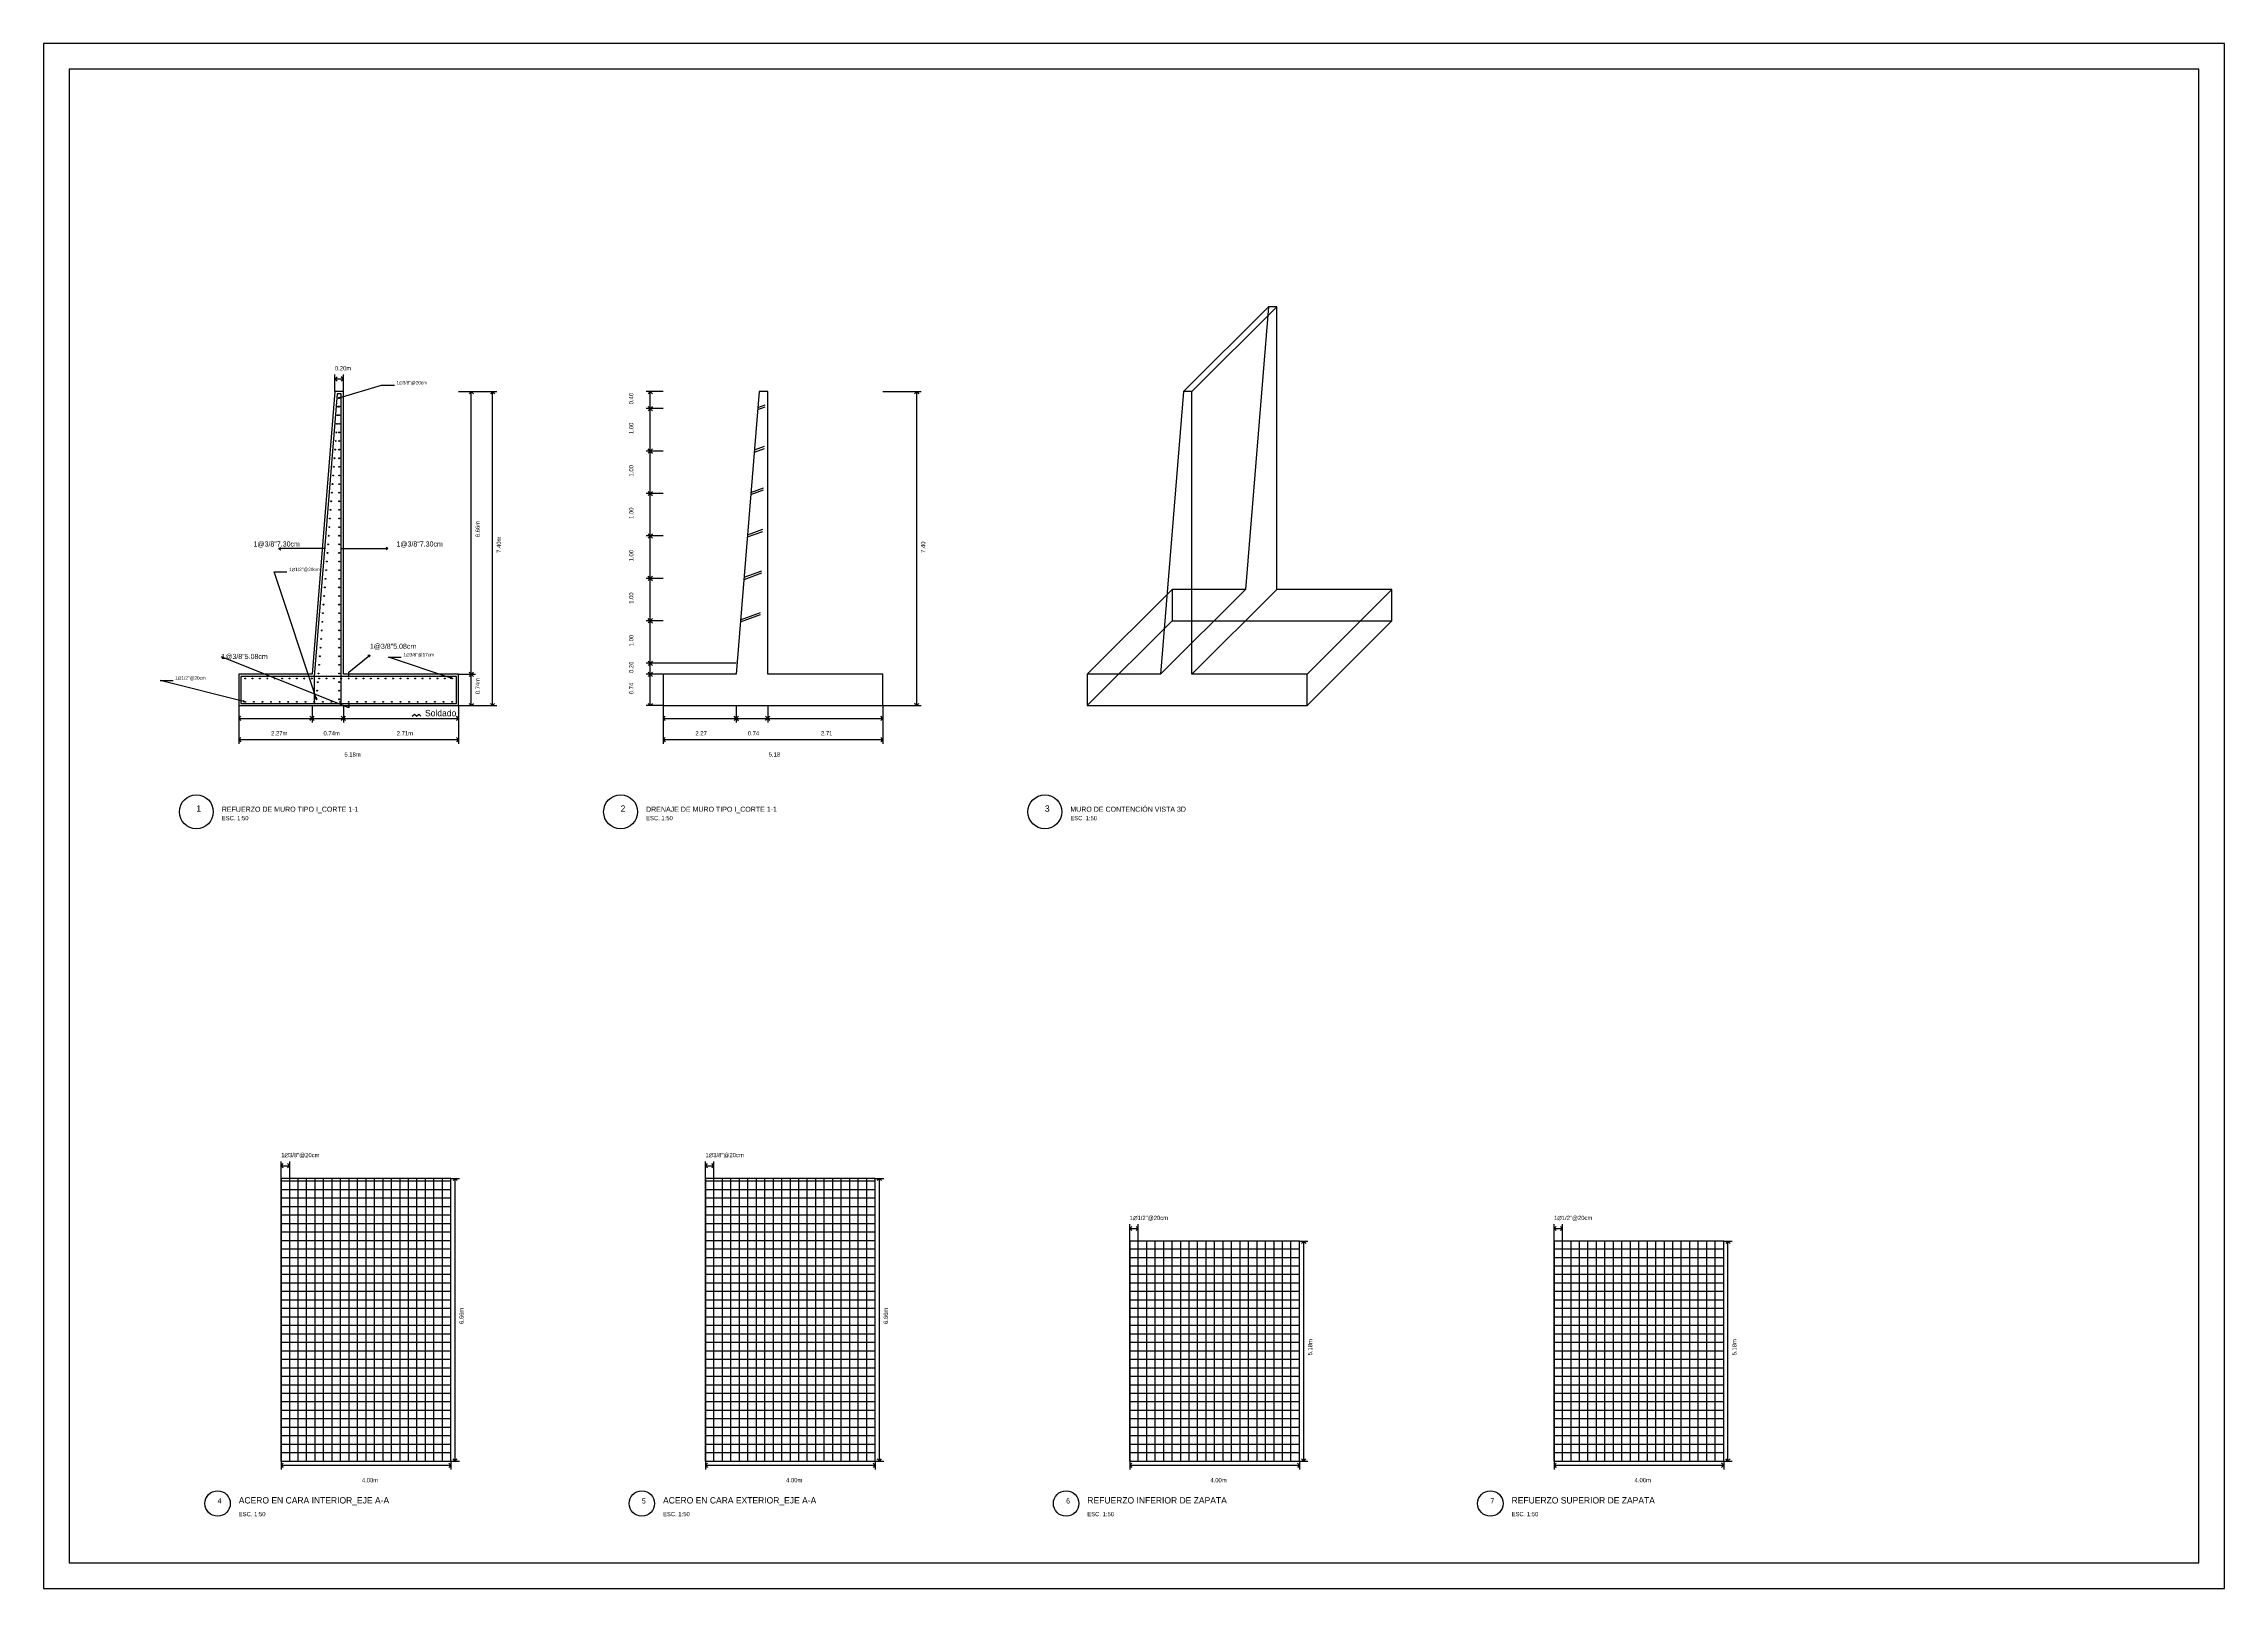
# Model space of a CAD drawing. Header units: millimetres. Extents: x 0 to 51.4, y 0 to 36.4.
import ezdxf

# ---------------------------------------------------------------- set-up
doc = ezdxf.new("R2010")
doc.units = ezdxf.units.MM
doc.linetypes.add('DASHED', pattern=[10, 5, -5])
for name, color, linetype in [('ACERO_LEADERS', 7, 'CONTINUOUS'), ('CONTORNO_INTERNO_INTERNO_RECTANGULO', 6, 'CONTINUOUS'), ('CONTORNO_INTERNO_INTERNO_TRIANGULO', 6, 'CONTINUOUS'), ('COTAS_DRENAJE', 2, 'CONTINUOUS'), ('COTAS_EXTERIOR', 7, 'CONTINUOUS'), ('COTAS_INFERIOR', 7, 'CONTINUOUS'), ('COTAS_INTERIOR', 7, 'CONTINUOUS'), ('COTAS_REFUERZO', 2, 'CONTINUOUS'), ('COTAS_SUPERIOR', 7, 'CONTINUOUS'), ('ESTRUCTURA_LEADERS', 4, 'CONTINUOUS'), ('INFO_EXTERIOR', 2, 'CONTINUOUS'), ('INFO_INFERIOR', 2, 'CONTINUOUS'), ('INFO_INTERIOR', 2, 'CONTINUOUS'), ('INFO_SUPERIOR', 2, 'CONTINUOUS'), ('MALLA_HORIZ_EXTERIOR', 6, 'CONTINUOUS'), ('MALLA_HORIZ_INFERIOR', 6, 'CONTINUOUS'), ('MALLA_HORIZ_INTERIOR', 6, 'CONTINUOUS'), ('MALLA_HORIZ_SUPERIOR', 6, 'CONTINUOUS'), ('MALLA_VERT_EXTERIOR', 3, 'CONTINUOUS'), ('MALLA_VERT_INFERIOR', 4, 'CONTINUOUS'), ('MALLA_VERT_INTERIOR', 3, 'CONTINUOUS'), ('MALLA_VERT_SUPERIOR', 4, 'CONTINUOUS'), ('MARCO', 7, 'CONTINUOUS'), ('MARCO_EXTERIOR', 7, 'CONTINUOUS'), ('MARCO_INFERIOR', 7, 'CONTINUOUS'), ('MARCO_INTERIOR', 7, 'CONTINUOUS'), ('MARCO_SUPERIOR', 7, 'CONTINUOUS'), ('MURO_DRENAJE', 5, 'CONTINUOUS'), ('MURO_MC3D', 7, 'CONTINUOUS'), ('MURO_REFUERZO', 5, 'CONTINUOUS'), ('REFUERZO_PUNTOS', 2, 'CONTINUOUS'), ('SUELO_DRENAJE', 3, 'DASHED'), ('TITULO_DRENAJE', 2, 'CONTINUOUS'), ('TITULO_MC3D', 2, 'CONTINUOUS'), ('TITULO_REFUERZO', 2, 'CONTINUOUS'), ('TUBO_PB', 1, 'CONTINUOUS')]:
    doc.layers.add(name, color=color, linetype=linetype)

msp = doc.modelspace()

# ---------------------------------------------------------------- linework, layer by layer
at = {"layer": 'ACERO_LEADERS'}
for p, q in [((6.967, 28.05), (7.967, 28.35)), ((7.967, 28.35), (8.267, 28.35)), ((6.967, 28.05), (7.008, 28.078)), ((6.967, 28.05), (7.017, 28.05)), ((6.434, 20.95), (5.434, 23.95)), ((5.434, 23.95), (5.734, 23.95)), ((9.63, 21.44), (8.13, 21.94)), ((8.13, 21.94), (8.43, 21.94)), ((4.75, 20.89), (2.75, 21.39)), ((2.75, 21.39), (3.05, 21.39)), ((9.63, 21.44), (9.58, 21.441)), ((9.63, 21.44), (9.589, 21.469)), ((4.75, 20.89), (4.7, 20.887)), ((4.75, 20.89), (4.707, 20.916)), ((6.434, 20.95), (6.405, 20.99)), ((6.434, 20.95), (6.433, 21))]:
    msp.add_line(p, q, dxfattribs=at)
at = {"layer": 'CONTORNO_INTERNO_INTERNO_RECTANGULO'}
for p, q in [((9.73, 21.49), (4.65, 21.49)), ((4.65, 21.49), (4.65, 20.85)), ((9.73, 20.85), (9.73, 21.49)), ((4.65, 20.85), (9.73, 20.85))]:
    msp.add_line(p, q, dxfattribs=at)
at = {"layer": 'CONTORNO_INTERNO_INTERNO_TRIANGULO'}
for p, q in [((6.917, 28.15), (6.377, 21.49)), ((7.017, 28.15), (6.917, 28.15)), ((7.017, 20.85), (7.017, 28.15)), ((6.377, 21.49), (6.377, 20.85)), ((6.377, 20.85), (7.017, 20.85))]:
    msp.add_line(p, q, dxfattribs=at)
at = {"layer": 'COTAS_DRENAJE'}
for p, q in [((14.6, 28.2), (14.2, 28.2)), ((14.6, 27.8), (14.2, 27.8)), ((14.6, 27.8), (14.2, 27.8)), ((14.3, 28.2), (14.25, 28.15)), ((14.3, 27.8), (14.25, 27.85)), ((14.3, 27.8), (14.25, 27.75)), ((14.3, 27.8), (14.3, 28.2)), ((14.3, 28.2), (14.35, 28.15)), ((14.3, 27.8), (14.35, 27.85)), ((14.3, 26.8), (14.3, 27.8)), ((14.3, 27.8), (14.35, 27.75)), ((19.78, 28.2), (20.68, 28.2)), ((20.58, 28.2), (20.53, 28.15)), ((20.58, 20.8), (20.58, 28.2)), ((20.58, 28.2), (20.63, 28.15)), ((14.6, 26.8), (14.2, 26.8)), ((14.6, 26.8), (14.2, 26.8)), ((14.3, 26.8), (14.25, 26.85)), ((14.3, 26.8), (14.25, 26.75)), ((14.3, 26.8), (14.35, 26.85)), ((14.3, 25.8), (14.3, 26.8)), ((14.3, 26.8), (14.35, 26.75)), ((14.6, 25.8), (14.2, 25.8)), ((14.6, 25.8), (14.2, 25.8)), ((14.3, 25.8), (14.25, 25.85)), ((14.3, 25.8), (14.25, 25.75)), ((14.3, 25.8), (14.35, 25.85)), ((14.3, 24.8), (14.3, 25.8)), ((14.3, 25.8), (14.35, 25.75)), ((14.6, 24.8), (14.2, 24.8)), ((14.6, 24.8), (14.2, 24.8)), ((14.3, 24.8), (14.25, 24.85)), ((14.3, 24.8), (14.25, 24.75)), ((14.3, 24.8), (14.35, 24.85)), ((14.3, 23.8), (14.3, 24.8)), ((14.3, 24.8), (14.35, 24.75)), ((14.6, 23.8), (14.2, 23.8)), ((14.6, 23.8), (14.2, 23.8)), ((14.3, 23.8), (14.25, 23.85)), ((14.3, 23.8), (14.25, 23.75)), ((14.3, 23.8), (14.35, 23.85)), ((14.3, 22.8), (14.3, 23.8)), ((14.3, 23.8), (14.35, 23.75)), ((14.6, 22.8), (14.2, 22.8)), ((14.6, 22.8), (14.2, 22.8)), ((14.3, 22.8), (14.25, 22.85)), ((14.3, 22.8), (14.25, 22.75)), ((14.3, 22.8), (14.35, 22.85)), ((14.3, 21.8), (14.3, 22.8)), ((14.3, 22.8), (14.35, 22.75)), ((14.6, 21.8), (14.2, 21.8)), ((14.6, 21.8), (14.2, 21.8)), ((14.3, 21.8), (14.25, 21.85)), ((14.3, 21.8), (14.25, 21.75)), ((14.3, 21.54), (14.25, 21.59)), ((14.3, 21.8), (14.35, 21.85)), ((14.3, 21.54), (14.3, 21.8)), ((14.3, 21.8), (14.35, 21.75)), ((14.3, 21.54), (14.35, 21.59)), ((14.6, 21.54), (14.2, 21.54)), ((14.6, 21.54), (14.2, 21.54)), ((14.3, 21.54), (14.25, 21.49)), ((14.3, 20.8), (14.3, 21.54)), ((14.3, 21.54), (14.35, 21.49)), ((14.6, 20.8), (14.2, 20.8)), ((14.3, 20.8), (14.25, 20.85)), ((14.3, 20.8), (14.35, 20.85)), ((14.6, 20.8), (14.6, 19.9)), ((14.6, 20.8), (14.6, 20.4)), ((16.327, 20.8), (16.327, 20.4)), ((16.327, 20.8), (16.327, 20.4)), ((17.067, 20.8), (17.067, 20.4)), ((17.067, 20.8), (17.067, 20.4)), ((19.78, 20.8), (19.78, 19.9)), ((19.78, 20.8), (19.78, 20.4)), ((19.78, 20.8), (20.68, 20.8)), ((20.58, 20.8), (20.53, 20.85)), ((20.58, 20.8), (20.63, 20.85)), ((14.6, 20.5), (14.65, 20.55)), ((14.6, 20.5), (16.327, 20.5)), ((14.6, 20.5), (14.65, 20.45)), ((14.6, 20), (14.65, 20.05)), ((16.327, 20.5), (16.277, 20.55)), ((16.327, 20.5), (16.277, 20.45)), ((16.327, 20.5), (16.377, 20.55)), ((16.327, 20.5), (17.067, 20.5)), ((16.327, 20.5), (16.377, 20.45)), ((17.067, 20.5), (17.017, 20.55)), ((17.067, 20.5), (17.017, 20.45)), ((17.067, 20.5), (17.117, 20.55)), ((17.067, 20.5), (19.78, 20.5)), ((17.067, 20.5), (17.117, 20.45)), ((19.78, 20.5), (19.73, 20.55)), ((19.78, 20.5), (19.73, 20.45)), ((19.78, 20), (19.73, 20.05)), ((14.6, 20), (19.78, 20)), ((14.6, 20), (14.65, 19.95)), ((19.78, 20), (19.73, 19.95))]:
    msp.add_line(p, q, dxfattribs=at)
at = {"layer": 'COTAS_EXTERIOR'}
for p, q in [((15.6, 9.66), (15.6, 10.06)), ((15.6, 9.96), (15.65, 10.01)), ((15.6, 9.96), (15.8, 9.96)), ((15.6, 9.96), (15.65, 9.91)), ((15.8, 9.96), (15.75, 10.01)), ((15.8, 9.96), (15.75, 9.91)), ((15.8, 9.66), (15.8, 10.06)), ((19.6, 9.66), (19.8, 9.66)), ((19.7, 9.66), (19.65, 9.61)), ((19.7, 3), (19.7, 9.66)), ((19.7, 9.66), (19.75, 9.61)), ((15.6, 3), (15.6, 2.8)), ((15.6, 2.9), (15.65, 2.95)), ((15.6, 2.9), (19.6, 2.9)), ((15.6, 2.9), (15.65, 2.85)), ((19.6, 2.9), (19.55, 2.95)), ((19.6, 2.9), (19.55, 2.85)), ((19.6, 3), (19.6, 2.8)), ((19.6, 3), (19.8, 3)), ((19.7, 3), (19.65, 3.05)), ((19.7, 3), (19.75, 3.05))]:
    msp.add_line(p, q, dxfattribs=at)
at = {"layer": 'COTAS_INFERIOR'}
for p, q in [((25.6, 8.18), (25.6, 8.58)), ((25.6, 8.48), (25.65, 8.53)), ((25.6, 8.48), (25.8, 8.48)), ((25.6, 8.48), (25.65, 8.43)), ((25.8, 8.48), (25.75, 8.53)), ((25.8, 8.48), (25.75, 8.43)), ((25.8, 8.18), (25.8, 8.58)), ((29.6, 8.18), (29.8, 8.18)), ((29.7, 8.18), (29.65, 8.13)), ((29.7, 3), (29.7, 8.18)), ((29.7, 8.18), (29.75, 8.13)), ((25.6, 3), (25.6, 2.8)), ((25.6, 2.9), (25.65, 2.95)), ((25.6, 2.9), (29.6, 2.9)), ((25.6, 2.9), (25.65, 2.85)), ((29.6, 2.9), (29.55, 2.95)), ((29.6, 2.9), (29.55, 2.85)), ((29.6, 3), (29.6, 2.8)), ((29.6, 3), (29.8, 3)), ((29.7, 3), (29.65, 3.05)), ((29.7, 3), (29.75, 3.05))]:
    msp.add_line(p, q, dxfattribs=at)
at = {"layer": 'COTAS_INTERIOR'}
for p, q in [((5.6, 9.66), (5.6, 10.06)), ((5.6, 9.96), (5.65, 10.01)), ((5.6, 9.96), (5.8, 9.96)), ((5.6, 9.96), (5.65, 9.91)), ((5.8, 9.96), (5.75, 10.01)), ((5.8, 9.96), (5.75, 9.91)), ((5.8, 9.66), (5.8, 10.06)), ((9.6, 9.66), (9.8, 9.66)), ((9.7, 9.66), (9.65, 9.61)), ((9.7, 3), (9.7, 9.66)), ((9.7, 9.66), (9.75, 9.61)), ((5.6, 3), (5.6, 2.8)), ((5.6, 2.9), (5.65, 2.95)), ((5.6, 2.9), (9.6, 2.9)), ((5.6, 2.9), (5.65, 2.85)), ((9.6, 2.9), (9.55, 2.95)), ((9.6, 2.9), (9.55, 2.85)), ((9.6, 3), (9.6, 2.8)), ((9.6, 3), (9.8, 3)), ((9.7, 3), (9.65, 3.05)), ((9.7, 3), (9.75, 3.05))]:
    msp.add_line(p, q, dxfattribs=at)
at = {"layer": 'COTAS_REFUERZO'}
for p, q in [((6.867, 28.2), (6.867, 28.6)), ((6.867, 28.5), (6.917, 28.55)), ((6.867, 28.5), (7.067, 28.5)), ((6.867, 28.5), (6.917, 28.45)), ((7.067, 28.5), (7.017, 28.55)), ((7.067, 28.5), (7.017, 28.45)), ((7.067, 28.2), (7.067, 28.6)), ((9.78, 28.2), (10.68, 28.2)), ((9.78, 28.2), (10.18, 28.2)), ((10.08, 28.2), (10.03, 28.15)), ((10.08, 21.54), (10.08, 28.2)), ((10.08, 28.2), (10.13, 28.15)), ((10.58, 28.2), (10.53, 28.15)), ((10.58, 20.8), (10.58, 28.2)), ((10.58, 28.2), (10.63, 28.15)), ((10.08, 21.54), (10.03, 21.59)), ((10.08, 21.54), (10.13, 21.59)), ((9.78, 21.54), (10.18, 21.54)), ((9.78, 21.54), (10.18, 21.54)), ((10.08, 21.54), (10.03, 21.49)), ((10.08, 20.8), (10.08, 21.54)), ((10.08, 21.54), (10.13, 21.49)), ((4.6, 20.8), (4.6, 19.9)), ((4.6, 20.8), (4.6, 20.4)), ((6.327, 20.8), (6.327, 20.4)), ((6.327, 20.8), (6.327, 20.4)), ((7.067, 20.8), (7.067, 20.4)), ((7.067, 20.8), (7.067, 20.4)), ((9.78, 20.8), (9.78, 19.9)), ((9.78, 20.8), (9.78, 20.4)), ((9.78, 20.8), (10.68, 20.8)), ((9.78, 20.8), (10.18, 20.8)), ((10.08, 20.8), (10.03, 20.85)), ((10.08, 20.8), (10.13, 20.85)), ((10.58, 20.8), (10.53, 20.85)), ((10.58, 20.8), (10.63, 20.85)), ((4.6, 20.5), (4.65, 20.55)), ((4.6, 20.5), (6.327, 20.5)), ((4.6, 20.5), (4.65, 20.45)), ((4.6, 20), (4.65, 20.05)), ((6.327, 20.5), (6.277, 20.55)), ((6.327, 20.5), (6.277, 20.45)), ((6.327, 20.5), (6.377, 20.55)), ((6.327, 20.5), (7.067, 20.5)), ((6.327, 20.5), (6.377, 20.45)), ((7.067, 20.5), (7.017, 20.55)), ((7.067, 20.5), (7.017, 20.45)), ((7.067, 20.5), (7.117, 20.55)), ((7.067, 20.5), (9.78, 20.5)), ((7.067, 20.5), (7.117, 20.45)), ((9.78, 20.5), (9.73, 20.55)), ((9.78, 20.5), (9.73, 20.45)), ((9.78, 20), (9.73, 20.05)), ((4.6, 20), (9.78, 20)), ((4.6, 20), (4.65, 19.95)), ((9.78, 20), (9.73, 19.95))]:
    msp.add_line(p, q, dxfattribs=at)
at = {"layer": 'COTAS_SUPERIOR'}
for p, q in [((35.6, 8.18), (35.6, 8.58)), ((35.6, 8.48), (35.65, 8.53)), ((35.6, 8.48), (35.8, 8.48)), ((35.6, 8.48), (35.65, 8.43)), ((35.8, 8.48), (35.75, 8.53)), ((35.8, 8.48), (35.75, 8.43)), ((35.8, 8.18), (35.8, 8.58)), ((39.6, 8.18), (39.8, 8.18)), ((39.7, 8.18), (39.65, 8.13)), ((39.7, 3), (39.7, 8.18)), ((39.7, 8.18), (39.75, 8.13)), ((35.6, 3), (35.6, 2.8)), ((35.6, 2.9), (35.65, 2.95)), ((35.6, 2.9), (39.6, 2.9)), ((35.6, 2.9), (35.65, 2.85)), ((39.6, 2.9), (39.55, 2.95)), ((39.6, 2.9), (39.55, 2.85)), ((39.6, 3), (39.6, 2.8)), ((39.6, 3), (39.8, 3)), ((39.7, 3), (39.65, 3.05)), ((39.7, 3), (39.75, 3.05))]:
    msp.add_line(p, q, dxfattribs=at)
at = {"layer": 'ESTRUCTURA_LEADERS'}
for p, q in [((5.547, 24.5), (5.59, 24.525)), ((6.547, 24.5), (5.547, 24.5)), ((5.547, 24.5), (5.59, 24.475)), ((6.647, 24.5), (6.547, 24.5)), ((7.017, 24.5), (7.117, 24.5)), ((7.117, 24.5), (8.117, 24.5)), ((8.117, 24.5), (8.073, 24.525)), ((8.117, 24.5), (8.073, 24.475)), ((4.19, 21.95), (4.239, 21.957)), ((7.19, 20.75), (4.19, 21.95)), ((4.19, 21.95), (4.221, 21.911)), ((7.19, 21.59), (7.69, 21.99)), ((7.19, 21.49), (7.19, 21.59)), ((7.69, 21.99), (7.641, 21.982)), ((7.69, 21.99), (7.672, 21.943)), ((7.19, 20.85), (7.19, 20.75)), ((8.69, 20.55), (8.74, 20.6)), ((8.74, 20.6), (8.79, 20.55)), ((8.79, 20.55), (8.84, 20.6)), ((8.84, 20.6), (8.89, 20.55))]:
    msp.add_line(p, q, dxfattribs=at)
at = {"layer": 'INFO_EXTERIOR'}
msp.add_circle((14.1, 2), 0.3, dxfattribs=at)
at = {"layer": 'INFO_INFERIOR'}
msp.add_circle((24.1, 2), 0.3, dxfattribs=at)
at = {"layer": 'INFO_INTERIOR'}
msp.add_circle((4.1, 2), 0.3, dxfattribs=at)
at = {"layer": 'INFO_SUPERIOR'}
msp.add_circle((34.1, 2), 0.3, dxfattribs=at)
at = {"layer": 'MALLA_HORIZ_EXTERIOR'}
for p, q in [((15.6, 9.6), (19.6, 9.6)), ((15.6, 9.4), (19.6, 9.4)), ((15.6, 9.2), (19.6, 9.2)), ((15.6, 9), (19.6, 9)), ((15.6, 8.8), (19.6, 8.8)), ((15.6, 8.6), (19.6, 8.6)), ((15.6, 8.4), (19.6, 8.4)), ((15.6, 8.2), (19.6, 8.2)), ((15.6, 8), (19.6, 8)), ((15.6, 7.8), (19.6, 7.8)), ((15.6, 7.6), (19.6, 7.6)), ((15.6, 7.4), (19.6, 7.4)), ((15.6, 7.2), (19.6, 7.2)), ((15.6, 7), (19.6, 7)), ((15.6, 6.8), (19.6, 6.8)), ((15.6, 6.6), (19.6, 6.6)), ((15.6, 6.4), (19.6, 6.4)), ((15.6, 6.2), (19.6, 6.2)), ((15.6, 6), (19.6, 6)), ((15.6, 5.8), (19.6, 5.8)), ((15.6, 5.6), (19.6, 5.6)), ((15.6, 5.4), (19.6, 5.4)), ((15.6, 5.2), (19.6, 5.2)), ((15.6, 5), (19.6, 5)), ((15.6, 4.8), (19.6, 4.8)), ((15.6, 4.6), (19.6, 4.6)), ((15.6, 4.4), (19.6, 4.4)), ((15.6, 4.2), (19.6, 4.2)), ((15.6, 4), (19.6, 4)), ((15.6, 3.8), (19.6, 3.8)), ((15.6, 3.6), (19.6, 3.6)), ((15.6, 3.4), (19.6, 3.4)), ((15.6, 3.2), (19.6, 3.2)), ((15.6, 3), (19.6, 3))]:
    msp.add_line(p, q, dxfattribs=at)
at = {"layer": 'MALLA_HORIZ_INFERIOR'}
for p, q in [((25.6, 8), (29.6, 8)), ((25.6, 7.8), (29.6, 7.8)), ((25.6, 7.6), (29.6, 7.6)), ((25.6, 7.4), (29.6, 7.4)), ((25.6, 7.2), (29.6, 7.2)), ((25.6, 7), (29.6, 7)), ((25.6, 6.8), (29.6, 6.8)), ((25.6, 6.6), (29.6, 6.6)), ((25.6, 6.4), (29.6, 6.4)), ((25.6, 6.2), (29.6, 6.2)), ((25.6, 6), (29.6, 6)), ((25.6, 5.8), (29.6, 5.8)), ((25.6, 5.6), (29.6, 5.6)), ((25.6, 5.4), (29.6, 5.4)), ((25.6, 5.2), (29.6, 5.2)), ((25.6, 5), (29.6, 5)), ((25.6, 4.8), (29.6, 4.8)), ((25.6, 4.6), (29.6, 4.6)), ((25.6, 4.4), (29.6, 4.4)), ((25.6, 4.2), (29.6, 4.2)), ((25.6, 4), (29.6, 4)), ((25.6, 3.8), (29.6, 3.8)), ((25.6, 3.6), (29.6, 3.6)), ((25.6, 3.4), (29.6, 3.4)), ((25.6, 3.2), (29.6, 3.2)), ((25.6, 3), (29.6, 3))]:
    msp.add_line(p, q, dxfattribs=at)
at = {"layer": 'MALLA_HORIZ_INTERIOR'}
for p, q in [((5.6, 9.6), (9.6, 9.6)), ((5.6, 9.4), (9.6, 9.4)), ((5.6, 9.2), (9.6, 9.2)), ((5.6, 9), (9.6, 9)), ((5.6, 8.8), (9.6, 8.8)), ((5.6, 8.6), (9.6, 8.6)), ((5.6, 8.4), (9.6, 8.4)), ((5.6, 8.2), (9.6, 8.2)), ((5.6, 8), (9.6, 8)), ((5.6, 7.8), (9.6, 7.8)), ((5.6, 7.6), (9.6, 7.6)), ((5.6, 7.4), (9.6, 7.4)), ((5.6, 7.2), (9.6, 7.2)), ((5.6, 7), (9.6, 7)), ((5.6, 6.8), (9.6, 6.8)), ((5.6, 6.6), (9.6, 6.6)), ((5.6, 6.4), (9.6, 6.4)), ((5.6, 6.2), (9.6, 6.2)), ((5.6, 6), (9.6, 6)), ((5.6, 5.8), (9.6, 5.8)), ((5.6, 5.6), (9.6, 5.6)), ((5.6, 5.4), (9.6, 5.4)), ((5.6, 5.2), (9.6, 5.2)), ((5.6, 5), (9.6, 5)), ((5.6, 4.8), (9.6, 4.8)), ((5.6, 4.6), (9.6, 4.6)), ((5.6, 4.4), (9.6, 4.4)), ((5.6, 4.2), (9.6, 4.2)), ((5.6, 4), (9.6, 4)), ((5.6, 3.8), (9.6, 3.8)), ((5.6, 3.6), (9.6, 3.6)), ((5.6, 3.4), (9.6, 3.4)), ((5.6, 3.2), (9.6, 3.2)), ((5.6, 3), (9.6, 3))]:
    msp.add_line(p, q, dxfattribs=at)
at = {"layer": 'MALLA_HORIZ_SUPERIOR'}
for p, q in [((35.6, 8), (39.6, 8)), ((35.6, 7.8), (39.6, 7.8)), ((35.6, 7.6), (39.6, 7.6)), ((35.6, 7.4), (39.6, 7.4)), ((35.6, 7.2), (39.6, 7.2)), ((35.6, 7), (39.6, 7)), ((35.6, 6.8), (39.6, 6.8)), ((35.6, 6.6), (39.6, 6.6)), ((35.6, 6.4), (39.6, 6.4)), ((35.6, 6.2), (39.6, 6.2)), ((35.6, 6), (39.6, 6)), ((35.6, 5.8), (39.6, 5.8)), ((35.6, 5.6), (39.6, 5.6)), ((35.6, 5.4), (39.6, 5.4)), ((35.6, 5.2), (39.6, 5.2)), ((35.6, 5), (39.6, 5)), ((35.6, 4.8), (39.6, 4.8)), ((35.6, 4.6), (39.6, 4.6)), ((35.6, 4.4), (39.6, 4.4)), ((35.6, 4.2), (39.6, 4.2)), ((35.6, 4), (39.6, 4)), ((35.6, 3.8), (39.6, 3.8)), ((35.6, 3.6), (39.6, 3.6)), ((35.6, 3.4), (39.6, 3.4)), ((35.6, 3.2), (39.6, 3.2)), ((35.6, 3), (39.6, 3))]:
    msp.add_line(p, q, dxfattribs=at)
at = {"layer": 'MALLA_VERT_EXTERIOR'}
for p, q in [((15.6, 3), (15.6, 9.66)), ((15.8, 3), (15.8, 9.66)), ((16, 3), (16, 9.66)), ((16.2, 3), (16.2, 9.66)), ((16.4, 3), (16.4, 9.66)), ((16.6, 3), (16.6, 9.66)), ((16.8, 3), (16.8, 9.66)), ((17, 3), (17, 9.66)), ((17.2, 3), (17.2, 9.66)), ((17.4, 3), (17.4, 9.66)), ((17.6, 3), (17.6, 9.66)), ((17.8, 3), (17.8, 9.66)), ((18, 3), (18, 9.66)), ((18.2, 3), (18.2, 9.66)), ((18.4, 3), (18.4, 9.66)), ((18.6, 3), (18.6, 9.66)), ((18.8, 3), (18.8, 9.66)), ((19, 3), (19, 9.66)), ((19.2, 3), (19.2, 9.66)), ((19.4, 3), (19.4, 9.66)), ((19.6, 3), (19.6, 9.66))]:
    msp.add_line(p, q, dxfattribs=at)
at = {"layer": 'MALLA_VERT_INFERIOR'}
for p, q in [((25.6, 3), (25.6, 8.18)), ((25.8, 3), (25.8, 8.18)), ((26, 3), (26, 8.18)), ((26.2, 3), (26.2, 8.18)), ((26.4, 3), (26.4, 8.18)), ((26.6, 3), (26.6, 8.18)), ((26.8, 3), (26.8, 8.18)), ((27, 3), (27, 8.18)), ((27.2, 3), (27.2, 8.18)), ((27.4, 3), (27.4, 8.18)), ((27.6, 3), (27.6, 8.18)), ((27.8, 3), (27.8, 8.18)), ((28, 3), (28, 8.18)), ((28.2, 3), (28.2, 8.18)), ((28.4, 3), (28.4, 8.18)), ((28.6, 3), (28.6, 8.18)), ((28.8, 3), (28.8, 8.18)), ((29, 3), (29, 8.18)), ((29.2, 3), (29.2, 8.18)), ((29.4, 3), (29.4, 8.18)), ((29.6, 3), (29.6, 8.18))]:
    msp.add_line(p, q, dxfattribs=at)
at = {"layer": 'MALLA_VERT_INTERIOR'}
for p, q in [((5.6, 3), (5.6, 9.66)), ((5.8, 3), (5.8, 9.66)), ((6, 3), (6, 9.66)), ((6.2, 3), (6.2, 9.66)), ((6.4, 3), (6.4, 9.66)), ((6.6, 3), (6.6, 9.66)), ((6.8, 3), (6.8, 9.66)), ((7, 3), (7, 9.66)), ((7.2, 3), (7.2, 9.66)), ((7.4, 3), (7.4, 9.66)), ((7.6, 3), (7.6, 9.66)), ((7.8, 3), (7.8, 9.66)), ((8, 3), (8, 9.66)), ((8.2, 3), (8.2, 9.66)), ((8.4, 3), (8.4, 9.66)), ((8.6, 3), (8.6, 9.66)), ((8.8, 3), (8.8, 9.66)), ((9, 3), (9, 9.66)), ((9.2, 3), (9.2, 9.66)), ((9.4, 3), (9.4, 9.66)), ((9.6, 3), (9.6, 9.66))]:
    msp.add_line(p, q, dxfattribs=at)
at = {"layer": 'MALLA_VERT_SUPERIOR'}
for p, q in [((35.6, 3), (35.6, 8.18)), ((35.8, 3), (35.8, 8.18)), ((36, 3), (36, 8.18)), ((36.2, 3), (36.2, 8.18)), ((36.4, 3), (36.4, 8.18)), ((36.6, 3), (36.6, 8.18)), ((36.8, 3), (36.8, 8.18)), ((37, 3), (37, 8.18)), ((37.2, 3), (37.2, 8.18)), ((37.4, 3), (37.4, 8.18)), ((37.6, 3), (37.6, 8.18)), ((37.8, 3), (37.8, 8.18)), ((38, 3), (38, 8.18)), ((38.2, 3), (38.2, 8.18)), ((38.4, 3), (38.4, 8.18)), ((38.6, 3), (38.6, 8.18)), ((38.8, 3), (38.8, 8.18)), ((39, 3), (39, 8.18)), ((39.2, 3), (39.2, 8.18)), ((39.4, 3), (39.4, 8.18)), ((39.6, 3), (39.6, 8.18))]:
    msp.add_line(p, q, dxfattribs=at)
at = {"layer": 'MARCO'}
for p, q in [((51.4, 36.4), (0, 36.4)), ((0, 36.4), (0, 0)), ((51.4, 0), (51.4, 36.4)), ((50.8, 35.8), (0.6, 35.8)), ((0.6, 35.8), (0.6, 0.6)), ((50.8, 0.6), (50.8, 35.8)), ((0.6, 0.6), (50.8, 0.6)), ((0, 0), (51.4, 0))]:
    msp.add_line(p, q, dxfattribs=at)
at = {"layer": 'MARCO_EXTERIOR'}
for p, q in [((19.6, 9.66), (15.6, 9.66)), ((15.6, 9.66), (15.6, 3)), ((19.6, 3), (19.6, 9.66)), ((15.6, 3), (19.6, 3))]:
    msp.add_line(p, q, dxfattribs=at)
at = {"layer": 'MARCO_INFERIOR'}
for p, q in [((29.6, 8.18), (25.6, 8.18)), ((25.6, 8.18), (25.6, 3)), ((29.6, 3), (29.6, 8.18)), ((25.6, 3), (29.6, 3))]:
    msp.add_line(p, q, dxfattribs=at)
at = {"layer": 'MARCO_INTERIOR'}
for p, q in [((9.6, 9.66), (5.6, 9.66)), ((5.6, 9.66), (5.6, 3)), ((9.6, 3), (9.6, 9.66)), ((5.6, 3), (9.6, 3))]:
    msp.add_line(p, q, dxfattribs=at)
at = {"layer": 'MARCO_SUPERIOR'}
for p, q in [((39.6, 8.18), (35.6, 8.18)), ((35.6, 8.18), (35.6, 3)), ((39.6, 3), (39.6, 8.18)), ((35.6, 3), (39.6, 3))]:
    msp.add_line(p, q, dxfattribs=at)
at = {"layer": 'MURO_DRENAJE'}
for p, q in [((16.867, 28.2), (16.327, 21.54)), ((17.067, 28.2), (16.867, 28.2)), ((17.067, 21.54), (17.067, 28.2)), ((16.327, 21.54), (14.6, 21.54)), ((14.6, 21.54), (14.6, 20.8)), ((19.78, 21.54), (17.067, 21.54)), ((19.78, 20.8), (19.78, 21.54)), ((14.6, 20.8), (19.78, 20.8))]:
    msp.add_line(p, q, dxfattribs=at)
at = {"layer": 'MURO_MC3D'}
for p, q in [((26.867, 28.2), (28.867, 30.2)), ((27.067, 28.2), (29.067, 30.2)), ((28.867, 30.2), (28.327, 23.54)), ((29.067, 30.2), (28.867, 30.2)), ((29.067, 23.54), (29.067, 30.2)), ((26.867, 28.2), (26.327, 21.54)), ((27.067, 28.2), (26.867, 28.2)), ((27.067, 21.54), (27.067, 28.2)), ((24.6, 21.54), (26.6, 23.54)), ((26.327, 21.54), (28.327, 23.54)), ((28.327, 23.54), (26.6, 23.54)), ((26.6, 23.54), (26.6, 22.8)), ((27.067, 21.54), (29.067, 23.54)), ((31.78, 23.54), (29.067, 23.54)), ((29.78, 21.54), (31.78, 23.54)), ((31.78, 22.8), (31.78, 23.54)), ((24.6, 20.8), (26.6, 22.8)), ((24.6, 20.8), (26.6, 22.8)), ((26.6, 22.8), (31.78, 22.8)), ((29.78, 20.8), (31.78, 22.8)), ((26.327, 21.54), (24.6, 21.54)), ((24.6, 21.54), (24.6, 20.8)), ((29.78, 21.54), (27.067, 21.54)), ((29.78, 20.8), (29.78, 21.54)), ((24.6, 20.8), (29.78, 20.8))]:
    msp.add_line(p, q, dxfattribs=at)
at = {"layer": 'MURO_REFUERZO'}
for p, q in [((6.867, 28.2), (6.327, 21.54)), ((7.067, 28.2), (6.867, 28.2)), ((7.067, 21.54), (7.067, 28.2)), ((6.327, 21.54), (4.6, 21.54)), ((4.6, 21.54), (4.6, 20.8)), ((9.78, 21.54), (7.067, 21.54)), ((9.78, 20.8), (9.78, 21.54)), ((4.6, 20.8), (9.78, 20.8))]:
    msp.add_line(p, q, dxfattribs=at)
at = {"layer": 'REFUERZO_PUNTOS'}
for centre in [(6.944, 27.847), (6.959, 28.05), (6.967, 28.05), (6.967, 27.847), (6.899, 27.239), (6.914, 27.442), (6.929, 27.645), (6.967, 27.644), (6.967, 27.441), (6.967, 27.239), (6.869, 26.833), (6.884, 27.036), (6.967, 27.036), (6.967, 26.833), (6.824, 26.224), (6.839, 26.427), (6.854, 26.63), (6.967, 26.63), (6.967, 26.427), (6.967, 26.224), (6.794, 25.819), (6.809, 26.022), (6.967, 26.021), (6.967, 25.819), (6.749, 25.21), (6.764, 25.413), (6.779, 25.616), (6.967, 25.616), (6.967, 25.413), (6.967, 25.21), (6.719, 24.804), (6.734, 25.007), (6.967, 25.007), (6.967, 24.804), (6.674, 24.196), (6.689, 24.399), (6.704, 24.601), (6.967, 24.601), (6.967, 24.399), (6.967, 24.196), (6.644, 23.79), (6.659, 23.993), (6.967, 23.993), (6.967, 23.79), (6.599, 23.181), (6.614, 23.384), (6.629, 23.587), (6.967, 23.587), (6.967, 23.384), (6.967, 23.181), (6.569, 22.776), (6.584, 22.978), (6.967, 22.979), (6.967, 22.776), (6.524, 22.167), (6.539, 22.37), (6.554, 22.573), (6.967, 22.573), (6.967, 22.37), (6.967, 22.167), (6.494, 21.761), (6.509, 21.964), (6.967, 21.964), (6.967, 21.761), (4.75, 21.44), (4.924, 21.44), (5.099, 21.44), (5.273, 21.44), (5.447, 21.44), (5.621, 21.44), (5.796, 21.44), (5.97, 21.44), (6.144, 21.44), (6.319, 21.44), (6.449, 21.153), (6.464, 21.355), (6.479, 21.558), (6.493, 21.44), (6.667, 21.44), (6.841, 21.44), (6.967, 21.559), (6.967, 21.356), (6.967, 21.153), (7.016, 21.44), (7.19, 21.44), (7.364, 21.44), (7.539, 21.44), (7.713, 21.44), (7.887, 21.44), (8.061, 21.44), (8.236, 21.44), (8.41, 21.44), (8.584, 21.44), (8.759, 21.44), (8.933, 21.44), (9.107, 21.44), (9.281, 21.44), (9.456, 21.44), (9.63, 21.44), (4.75, 20.89), (4.953, 20.89), (5.157, 20.89), (5.36, 20.89), (5.563, 20.89), (5.767, 20.89), (5.97, 20.89), (6.173, 20.89), (6.377, 20.89), (6.434, 20.95), (6.58, 20.89), (6.783, 20.89), (6.967, 20.95), (6.987, 20.89), (7.19, 20.89), (7.393, 20.89), (7.597, 20.89), (7.8, 20.89), (8.003, 20.89), (8.207, 20.89), (8.41, 20.89), (8.613, 20.89), (8.817, 20.89), (9.02, 20.89), (9.223, 20.89), (9.427, 20.89), (9.63, 20.89)]:
    msp.add_circle(centre, 0.01, dxfattribs=at)
at = {"layer": 'SUELO_DRENAJE'}
msp.add_line((16.327, 21.8), (14.6, 21.8), dxfattribs=at)
at = {"layer": 'TITULO_DRENAJE'}
msp.add_circle((13.6, 18.3), 0.4, dxfattribs=at)
at = {"layer": 'TITULO_MC3D'}
msp.add_circle((23.6, 18.3), 0.4, dxfattribs=at)
at = {"layer": 'TITULO_REFUERZO'}
msp.add_circle((3.6, 18.3), 0.4, dxfattribs=at)
at = {"layer": 'TUBO_PB'}
for p, q in [((16.834, 27.825), (17.009, 27.889)), ((16.834, 27.775), (17.009, 27.839)), ((16.753, 26.825), (16.989, 26.911)), ((16.753, 26.775), (16.989, 26.861)), ((16.672, 25.825), (16.969, 25.933)), ((16.672, 25.775), (16.969, 25.883)), ((16.591, 24.825), (16.949, 24.955)), ((16.591, 24.775), (16.949, 24.905)), ((16.51, 23.825), (16.928, 23.977)), ((16.51, 23.775), (16.928, 23.927)), ((16.429, 22.825), (16.899, 22.996)), ((16.429, 22.775), (16.899, 22.946))]:
    msp.add_line(p, q, dxfattribs=at)

# ---------------------------------------------------------------- texts
at = {"layer": 'ACERO_LEADERS'}
for s, p in [('1∅3/8"@20cm', (8.317, 28.37)), ('1∅1/2"@20cm', (5.784, 23.97)), ('1∅3/8"@17cm', (8.48, 21.96)), ('1∅1/2"@20cm', (3.1, 21.41))]:
    msp.add_text(s, height=0.08, dxfattribs=at).set_placement(p)
at = {"layer": 'COTAS_DRENAJE'}
for s, p in [('0.40', (13.9, 27.9)), ('1.00', (13.9, 27.2)), ('1.00', (13.9, 26.2)), ('1.00', (13.9, 25.2)), ('1.00', (13.9, 24.2)), ('7.40', (20.78, 24.4)), ('1.00', (13.9, 23.2)), ('1.00', (13.9, 22.2)), ('0.26', (13.9, 21.57)), ('0.74', (13.9, 21.07))]:
    msp.add_text(s, height=0.1, rotation=90, dxfattribs=at).set_placement(p)
for s, p in [('2.27', (15.363, 20.1)), ('0.74', (16.597, 20.1)), ('2.71', (18.323, 20.1)), ('5.18', (17.09, 19.6))]:
    msp.add_text(s, height=0.1, dxfattribs=at).set_placement(p)
at = {"layer": 'COTAS_EXTERIOR'}
for s, p in [('1∅3/8"@20cm', (15.6, 10.16)), ('4.00m', (17.5, 2.5))]:
    msp.add_text(s, height=0.1, dxfattribs=at).set_placement(p)
msp.add_text('6.66m', height=0.1, rotation=90, dxfattribs=at).set_placement((19.9, 6.23))
at = {"layer": 'COTAS_INFERIOR'}
for s, p in [('1∅1/2"@20cm', (25.6, 8.68)), ('4.00m', (27.5, 2.5))]:
    msp.add_text(s, height=0.1, dxfattribs=at).set_placement(p)
msp.add_text('5.18m', height=0.1, rotation=90, dxfattribs=at).set_placement((29.9, 5.49))
at = {"layer": 'COTAS_INTERIOR'}
for s, p in [('1∅3/8"@20cm', (5.6, 10.16)), ('4.00m', (7.5, 2.5))]:
    msp.add_text(s, height=0.1, dxfattribs=at).set_placement(p)
msp.add_text('6.66m', height=0.1, rotation=90, dxfattribs=at).set_placement((9.9, 6.23))
at = {"layer": 'COTAS_REFUERZO'}
for s, p in [('0.20m', (6.867, 28.7)), ('2.27m', (5.363, 20.1)), ('0.74m', (6.597, 20.1)), ('2.71m', (8.323, 20.1)), ('5.18m', (7.09, 19.6))]:
    msp.add_text(s, height=0.1, dxfattribs=at).set_placement(p)
for s, p in [('6.66m', (10.28, 24.77)), ('7.40m', (10.78, 24.4)), ('0.74m', (10.28, 21.07))]:
    msp.add_text(s, height=0.1, rotation=90, dxfattribs=at).set_placement(p)
at = {"layer": 'COTAS_SUPERIOR'}
for s, p in [('1∅1/2"@20cm', (35.6, 8.68)), ('4.00m', (37.5, 2.5))]:
    msp.add_text(s, height=0.1, dxfattribs=at).set_placement(p)
msp.add_text('5.18m', height=0.1, rotation=90, dxfattribs=at).set_placement((39.9, 5.49))
at = {"layer": 'ESTRUCTURA_LEADERS'}
for s, height, p in [('1@3/8"7.30cm', 0.12, (4.947, 24.55)), ('1@3/8"7.30cm', 0.12, (8.317, 24.55)), ('1@3/8"5.08cm', 0.12, (7.69, 22.14)), ('1@3/8"5.08cm', 0.12, (4.19, 21.9)), ('Soldado', 0.15, (8.99, 20.55))]:
    msp.add_text(s, height=height, dxfattribs=at).set_placement(p)
at = {"layer": 'INFO_EXTERIOR'}
for s, height, p in [('5', 0.12, (14.1, 2)), ('ACERO EN CARA EXTERIOR_EJE A-A', 0.15, (14.6, 2)), ('ESC. 1:50', 0.1, (14.6, 1.7))]:
    msp.add_text(s, height=height, dxfattribs=at).set_placement(p)
at = {"layer": 'INFO_INFERIOR'}
for s, height, p in [('6', 0.12, (24.1, 2)), ('REFUERZO INFERIOR DE ZAPATA', 0.15, (24.6, 2)), ('ESC. 1:50', 0.1, (24.6, 1.7))]:
    msp.add_text(s, height=height, dxfattribs=at).set_placement(p)
at = {"layer": 'INFO_INTERIOR'}
for s, height, p in [('4', 0.12, (4.1, 2)), ('ACERO EN CARA INTERIOR_EJE A-A', 0.15, (4.6, 2)), ('ESC. 1:50', 0.1, (4.6, 1.7))]:
    msp.add_text(s, height=height, dxfattribs=at).set_placement(p)
at = {"layer": 'INFO_SUPERIOR'}
for s, height, p in [('7', 0.12, (34.1, 2)), ('REFUERZO SUPERIOR DE ZAPATA', 0.15, (34.6, 2)), ('ESC. 1:50', 0.1, (34.6, 1.7))]:
    msp.add_text(s, height=height, dxfattribs=at).set_placement(p)
at = {"layer": 'TITULO_DRENAJE'}
for s, height, p in [('2', 0.15, (13.6, 18.3)), ('ESC. 1:50', 0.1, (14.2, 18.1)), ('DRENAJE DE MURO TIPO I_CORTE 1-1', 0.12, (14.2, 18.3))]:
    msp.add_text(s, height=height, dxfattribs=at).set_placement(p)
at = {"layer": 'TITULO_MC3D'}
for s, height, p in [('3', 0.15, (23.6, 18.3)), ('ESC. 1:50', 0.1, (24.2, 18.1)), ('MURO DE CONTENCIÓN VISTA 3D', 0.12, (24.2, 18.3))]:
    msp.add_text(s, height=height, dxfattribs=at).set_placement(p)
at = {"layer": 'TITULO_REFUERZO'}
for s, height, p in [('1', 0.15, (3.6, 18.3)), ('ESC. 1:50', 0.1, (4.2, 18.1)), ('REFUERZO DE MURO TIPO I_CORTE 1-1', 0.12, (4.2, 18.3))]:
    msp.add_text(s, height=height, dxfattribs=at).set_placement(p)

doc.saveas('drawing.dxf')
